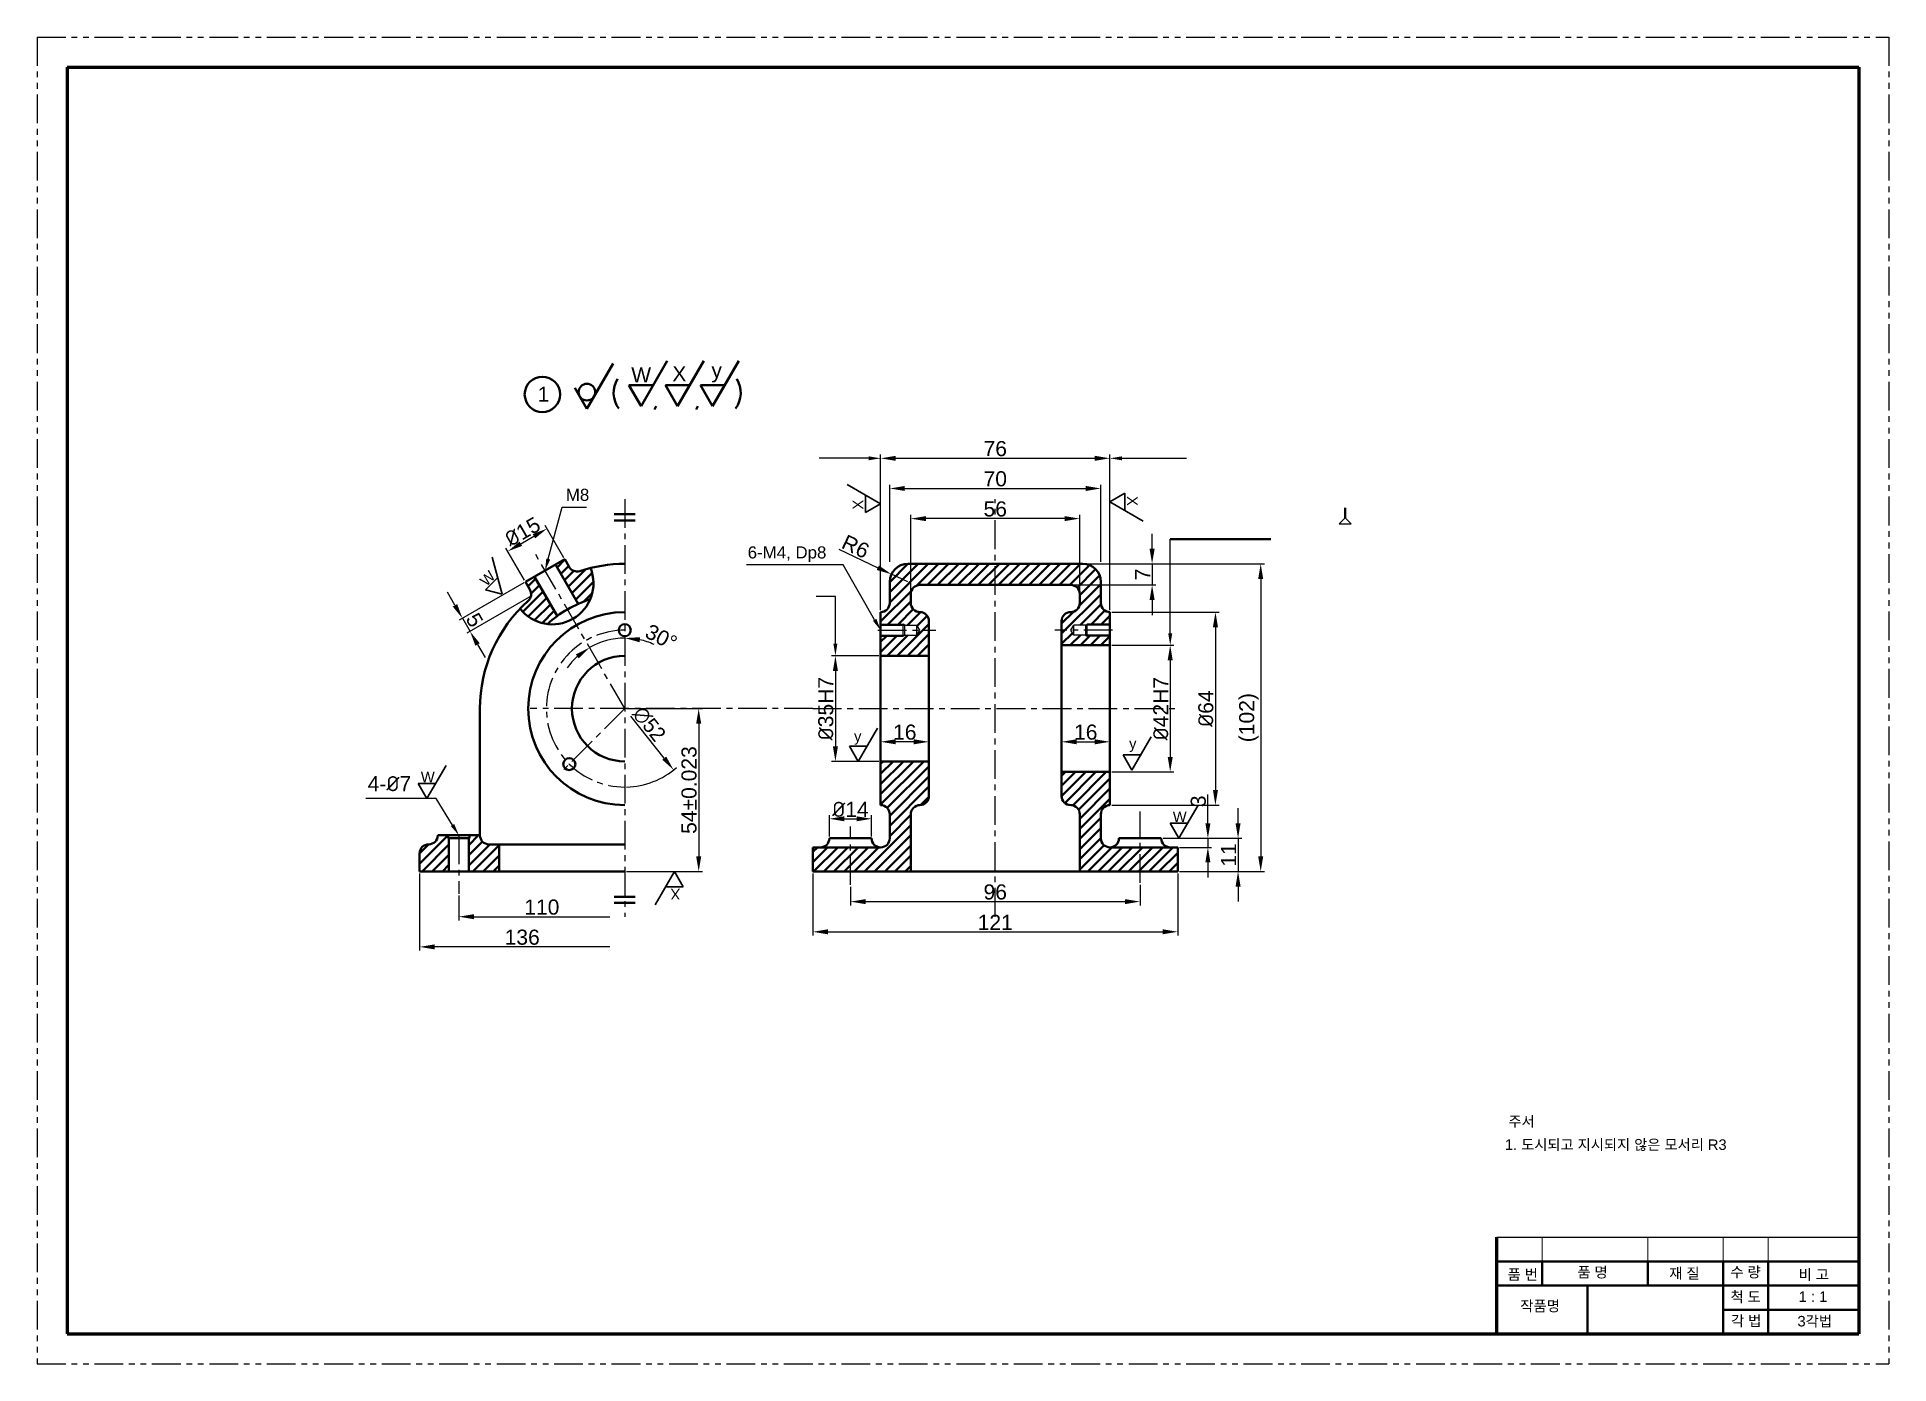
# Model space of a CAD drawing. Header units: millimetres. Extents: x 7 to 3158, y 472 to 921.
# Drawn here: x 7 to 621, y 481 to 921 of the extents above; entities that cross this region are included whole.
import ezdxf
from ezdxf import colors
from ezdxf.entities.mleader import LeaderData, LeaderLine
from ezdxf.math import Vec2, Vec3

# ---------------------------------------------------------------- set-up
doc = ezdxf.new("R2010")
doc.units = ezdxf.units.MM
doc.header["$LTSCALE"] = 0.3
doc.linetypes.add('CENTER', pattern=[50.8, 31.75, -6.35, 6.35, -6.35])
doc.linetypes.add('PHANTOM', pattern=[63.5, 31.75, -6.35, 6.35, -6.35, 6.35, -6.35])
for name, color, linetype, lineweight in [('가는선', 6, 'Continuous', 25), ('외형선', 4, 'Continuous', 50), ('중심선', 1, 'CENTER', 25)]:
    doc.layers.add(name, color=color, linetype=linetype, lineweight=lineweight)
doc.styles.get("Standard").update_dxf_attribs({"font": 'arial.ttf'})
doc.dimstyles.new('Annotative', dxfattribs={"dimscale": 0, "dimtxt": 5, "dimasz": 5, "dimexe": 1.25, "dimexo": 0.625, "dimtad": 1, "dimdec": 4, "dimzin": 9, "dimdsep": 46, "dimtxsty": 'Standard', "dimblk2": 'NONE', "dimcen": 2.5, "dimclrd": 3, "dimclre": 3, "dimclrt": 4, "dimadec": 4, "dimazin": 0, "dimtfac": 1, "dimtdec": 4, "dimtmove": 0, "dimatfit": 3, "dimfxl": 1, "dimlwd": 25, "dimlwe": 25, "dimarcsym": 0})

msp = doc.modelspace()

# ---------------------------------------------------------------- texts
at = {"layer": '외형선', "color": 2}
for s, height, p in [('주서', 3.466549, (495.08092, 559.72449)), ('1. 도시되고 지시되지 않은 모서리 R3', 3.4665487, (493.89767, 552.03338))]:
    msp.add_text(s, height=height, dxfattribs=at).set_placement(p)
at = {"layer": '외형선', "lineweight": 50, "char_height": 2.5, "attachment_point": 1}
for s, insert in [('\\P{\\H2x;W}', (204.24142, 815.69028)), ('\\P{\\H2x;X}', (217.86714, 816.0304)), ('\\P{\\H2x;y}', (230.82568, 817.19559))]:
    msp.add_mtext_dynamic_manual_height_columns(s, width=16.9100129, gutter_width=12.5, heights=[0], dxfattribs=dict(at, insert=insert))
at = {"layer": '외형선', "char_height": 5, "attachment_point": 1}
for s, width, insert in [('1', 5.2808621, (173.22024, 805.10549)), ('4-{\\fISOCPEUR|b0|i0|c0|p34;%%C}7', 19.7367761, (116.84765, 675.95916))]:
    msp.add_mtext_dynamic_manual_height_columns(s, width=width, gutter_width=12.5, heights=[0], dxfattribs=dict(at, insert=insert))
at = {"layer": '외형선', "color": 3, "char_height": 4}
for s, insert, attachment_point in [('{\\C256;M8}', (182.56432, 771.23952), 1), ('{\\C256;6-M4, Dp8}', (268.93959, 752.1466), 3)]:
    msp.add_mtext(s, dxfattribs=dict(at, insert=insert, attachment_point=attachment_point))
at = {"layer": '외형선', "lineweight": 35, "char_height": 2.5, "attachment_point": 1}
for s, insert, rotation in [('\\P{\\H1.4x;X}', (273.53056, 764.34212), 90), ('\\P{\\H1.4x;X}', (376.2777, 768.83365), 270), ('\\P{\\H1.4x;W}', (150.81639, 744.0706), 45), ('\\P{\\H1.4x;X}', (220.50366, 630.95711), 180)]:
    msp.add_mtext_dynamic_manual_height_columns(s, width=16.9100129, gutter_width=12.5, heights=[0], dxfattribs=dict(at, insert=insert, rotation=rotation))
for s, insert in [('\\P{\\H1.4x;y}', (278.10872, 695.08413)), ('\\P{\\H1.4x;y}', (369.30841, 692.68153)), ('\\P{\\H1.4x;W}', (134.47283, 681.58655)), ('\\P{\\H1.4x;W}', (383.79425, 668.39838))]:
    msp.add_mtext_dynamic_manual_height_columns(s, width=16.9100129, gutter_width=12.5, heights=[0], dxfattribs=dict(at, insert=insert))
at = {"layer": '외형선', "color": 4, "char_height": 5, "attachment_point": 5}
for s, insert in [('110', (174.59333, 632.51772)), ('136', (168.09333, 622.52795))]:
    msp.add_mtext(s, dxfattribs=dict(at, insert=insert))

# ---------------------------------------------------------------- blocks, each defined once
blk = doc.blocks.new('*D199')
at = {"layer": 'Defpoints', "color": 0}
for p in [(296.93, 761.35), (296.93, 736.35), (352.93, 736.35)]:
    blk.add_point(p, dxfattribs=at)
at = {"layer": '외형선', "color": 3, "lineweight": 25}
for p, q in [((296.93, 736.98), (296.93, 762.6)), ((352.93, 736.98), (352.93, 762.6)), ((347.93, 761.35), (301.93, 761.35))]:
    blk.add_line(p, q, dxfattribs=at)
at = {"layer": '외형선', "color": 3}
for points in [[(301.93, 762.18), (301.93, 760.52), (296.93, 761.35)], [(347.93, 760.52), (347.93, 762.18), (352.93, 761.35)]]:
    blk.add_solid(points, dxfattribs=at)
at = {"layer": '외형선', "color": 4, "insert": (324.93, 764.53), "char_height": 5, "attachment_point": 5}
blk.add_mtext('56', dxfattribs=at)
blk = doc.blocks.new('_None')
blk = doc.blocks.new('*D200')
at = {"layer": 'Defpoints', "color": 0}
for p in [(286.93, 715.85), (271.93, 680.85), (286.93, 680.85)]:
    blk.add_point(p, dxfattribs=at)
at = {"layer": '외형선', "color": 3, "lineweight": 25}
for p, q in [((286.31, 715.85), (270.68, 715.85)), ((271.93, 710.85), (271.93, 685.85)), ((286.31, 680.85), (270.68, 680.85))]:
    blk.add_line(p, q, dxfattribs=at)
at = {"layer": '외형선', "color": 3}
for points in [[(272.77, 710.85), (271.1, 710.85), (271.93, 715.85)], [(271.1, 685.85), (272.77, 685.85), (271.93, 680.85)]]:
    blk.add_solid(points, dxfattribs=at)
at = {"layer": '외형선', "color": 4, "insert": (268.76, 698.35), "char_height": 5, "attachment_point": 5, "rotation": 90}
blk.add_mtext('{\\fISOCPEUR|b0|i0|c0|p34;%%C}35H7', dxfattribs=at)
blk = doc.blocks.new('*D201')
at = {"layer": 'Defpoints', "color": 0}
for p in [(264.43, 644.35), (385.43, 644.35), (385.43, 624.35)]:
    blk.add_point(p, dxfattribs=at)
at = {"layer": '외형선', "color": 3, "lineweight": 25}
for p, q in [((264.43, 643.73), (264.43, 623.1)), ((385.43, 643.73), (385.43, 623.1)), ((269.43, 624.35), (380.43, 624.35))]:
    blk.add_line(p, q, dxfattribs=at)
at = {"layer": '외형선', "color": 3}
for points in [[(269.43, 625.18), (269.43, 623.52), (264.43, 624.35)], [(380.43, 623.52), (380.43, 625.18), (385.43, 624.35)]]:
    blk.add_solid(points, dxfattribs=at)
at = {"layer": '외형선', "color": 4, "insert": (324.93, 627.49), "char_height": 5, "attachment_point": 5}
blk.add_mtext('121', dxfattribs=at)
blk = doc.blocks.new('*D202')
at = {"layer": 'Defpoints', "color": 0}
for p in [(379.93, 655.35), (385.43, 644.35), (405.43, 644.35)]:
    blk.add_point(p, dxfattribs=at)
at = {"layer": '외형선', "color": 3, "lineweight": 25}
for p, q in [((405.43, 660.35), (405.43, 665.35)), ((380.56, 655.35), (406.68, 655.35)), ((405.43, 655.35), (405.43, 644.35)), ((386.06, 644.35), (406.68, 644.35)), ((405.43, 639.35), (405.43, 634.35))]:
    blk.add_line(p, q, dxfattribs=at)
at = {"layer": '외형선', "color": 3}
for points in [[(404.6, 660.35), (406.27, 660.35), (405.43, 655.35)], [(406.27, 639.35), (404.6, 639.35), (405.43, 644.35)]]:
    blk.add_solid(points, dxfattribs=at)
at = {"layer": '외형선', "color": 4, "insert": (402.3, 649.85), "char_height": 5, "attachment_point": 5, "rotation": 90}
blk.add_mtext('11', dxfattribs=at)
blk = doc.blocks.new('*D203')
at = {"layer": 'Defpoints', "color": 0}
for p in [(276.93, 639.9), (372.93, 640.56), (372.93, 634.35)]:
    blk.add_point(p, dxfattribs=at)
at = {"layer": '외형선', "color": 3, "lineweight": 25}
for p, q in [((276.93, 639.28), (276.93, 633.1)), ((372.93, 639.93), (372.93, 633.1)), ((281.93, 634.35), (367.93, 634.35))]:
    blk.add_line(p, q, dxfattribs=at)
at = {"layer": '외형선', "color": 3}
for points in [[(281.93, 635.18), (281.93, 633.52), (276.93, 634.35)], [(367.93, 633.52), (367.93, 635.18), (372.93, 634.35)]]:
    blk.add_solid(points, dxfattribs=at)
at = {"layer": '외형선', "color": 4, "insert": (324.93, 637.53), "char_height": 5, "attachment_point": 5}
blk.add_mtext('96', dxfattribs=at)
blk = doc.blocks.new('*D204')
at = {"layer": 'Defpoints', "color": 0}
for p in [(283.93, 661.82), (269.93, 655.35), (283.93, 655.35)]:
    blk.add_point(p, dxfattribs=at)
at = {"layer": '외형선', "color": 3, "lineweight": 25}
for p, q in [((269.93, 655.98), (269.93, 663.07)), ((274.93, 661.82), (278.93, 661.82)), ((283.93, 655.98), (283.93, 663.07))]:
    blk.add_line(p, q, dxfattribs=at)
at = {"layer": '외형선', "color": 3}
for points in [[(274.93, 662.65), (274.93, 660.99), (269.93, 661.82)], [(278.93, 660.99), (278.93, 662.65), (283.93, 661.82)]]:
    blk.add_solid(points, dxfattribs=at)
at = {"layer": '외형선', "color": 4, "insert": (276.93, 664.96), "char_height": 5, "attachment_point": 5}
blk.add_mtext('{\\fISOCPEUR|b0|i0|c0|p34;%%C}14', dxfattribs=at)
blk = doc.blocks.new('*D205')
at = {"layer": 'Defpoints', "color": 0}
for p in [(380.56, 655.35), (385.43, 652.35), (395.43, 652.35)]:
    blk.add_point(p, dxfattribs=at)
at = {"layer": '외형선', "color": 3, "lineweight": 25}
for p, q in [((395.43, 660.35), (395.43, 669.87)), ((381.18, 655.35), (396.68, 655.35)), ((386.06, 652.35), (396.68, 652.35)), ((395.43, 655.35), (395.43, 652.35)), ((395.43, 647.35), (395.43, 642.35))]:
    blk.add_line(p, q, dxfattribs=at)
at = {"layer": '외형선', "color": 3}
for points in [[(394.6, 660.35), (396.27, 660.35), (395.43, 655.35)], [(396.27, 647.35), (394.6, 647.35), (395.43, 652.35)]]:
    blk.add_solid(points, dxfattribs=at)
at = {"layer": '외형선', "color": 4, "insert": (392.26, 667.61), "char_height": 5, "attachment_point": 5, "rotation": 90}
blk.add_mtext('3', dxfattribs=at)
blk = doc.blocks.new('*D206')
at = {"layer": 'Defpoints', "color": 0}
for p in [(362.93, 719.35), (362.93, 677.35), (382.93, 677.35)]:
    blk.add_point(p, dxfattribs=at)
at = {"layer": '외형선', "color": 3, "lineweight": 25}
for p, q in [((363.56, 719.35), (384.18, 719.35)), ((382.93, 714.35), (382.93, 682.35)), ((363.56, 677.35), (384.18, 677.35))]:
    blk.add_line(p, q, dxfattribs=at)
at = {"layer": '외형선', "color": 3}
for points in [[(383.77, 714.35), (382.1, 714.35), (382.93, 719.35)], [(382.1, 682.35), (383.77, 682.35), (382.93, 677.35)]]:
    blk.add_solid(points, dxfattribs=at)
at = {"layer": '외형선', "color": 4, "insert": (379.8, 698.35), "char_height": 5, "attachment_point": 5, "rotation": 90}
blk.add_mtext('{\\fISOCPEUR|b0|i0|c0|p34;%%C}42H7', dxfattribs=at)
blk = doc.blocks.new('*D207')
at = {"layer": 'Defpoints', "color": 0}
for p in [(359.93, 771.35), (289.93, 746.35), (359.93, 746.35)]:
    blk.add_point(p, dxfattribs=at)
at = {"layer": '외형선', "color": 3, "lineweight": 25}
for p, q in [((289.93, 746.98), (289.93, 772.6)), ((294.93, 771.35), (354.93, 771.35)), ((359.93, 746.98), (359.93, 772.6))]:
    blk.add_line(p, q, dxfattribs=at)
at = {"layer": '외형선', "color": 3}
for points in [[(294.93, 772.18), (294.93, 770.52), (289.93, 771.35)], [(354.93, 770.52), (354.93, 772.18), (359.93, 771.35)]]:
    blk.add_solid(points, dxfattribs=at)
at = {"layer": '외형선', "color": 4, "insert": (324.93, 774.53), "char_height": 5, "attachment_point": 5}
blk.add_mtext('70', dxfattribs=at)
blk = doc.blocks.new('*D208')
at = {"layer": 'Defpoints', "color": 0}
for p in [(362.93, 730.35), (362.93, 666.35), (397.93, 666.35)]:
    blk.add_point(p, dxfattribs=at)
at = {"layer": '외형선', "color": 3, "lineweight": 25}
for p, q in [((363.56, 730.35), (399.18, 730.35)), ((397.93, 725.35), (397.93, 671.35)), ((363.56, 666.35), (399.18, 666.35))]:
    blk.add_line(p, q, dxfattribs=at)
at = {"layer": '외형선', "color": 3}
for points in [[(398.77, 725.35), (397.1, 725.35), (397.93, 730.35)], [(397.1, 671.35), (398.77, 671.35), (397.93, 666.35)]]:
    blk.add_solid(points, dxfattribs=at)
at = {"layer": '외형선', "color": 4, "insert": (394.76, 698.35), "char_height": 5, "attachment_point": 5, "rotation": 90}
blk.add_mtext('{\\fISOCPEUR|b0|i0|c0|p34;%%C}64', dxfattribs=at)
blk = doc.blocks.new('*D209')
at = {"layer": 'Defpoints', "color": 0}
for p in [(362.93, 781.35), (286.93, 730.35), (362.93, 730.35)]:
    blk.add_point(p, dxfattribs=at)
at = {"layer": '외형선', "color": 3, "lineweight": 25}
for p, q in [((286.93, 730.98), (286.93, 782.6)), ((291.93, 781.35), (357.93, 781.35)), ((362.93, 730.98), (362.93, 782.6))]:
    blk.add_line(p, q, dxfattribs=at)
at = {"layer": '외형선', "color": 3}
for points in [[(291.93, 782.18), (291.93, 780.52), (286.93, 781.35)], [(357.93, 780.52), (357.93, 782.18), (362.93, 781.35)]]:
    blk.add_solid(points, dxfattribs=at)
at = {"layer": '외형선', "color": 4, "insert": (324.93, 784.53), "char_height": 5, "attachment_point": 5}
blk.add_mtext('76', dxfattribs=at)
blk = doc.blocks.new('*D210')
at = {"layer": 'Defpoints', "color": 0}
for p in [(286.93, 687.35), (286.93, 680.85), (302.93, 680.85)]:
    blk.add_point(p, dxfattribs=at)
at = {"layer": '외형선', "color": 3, "lineweight": 25}
for p, q in [((286.93, 681.48), (286.93, 688.6)), ((302.93, 681.48), (302.93, 688.6)), ((297.93, 687.35), (291.93, 687.35))]:
    blk.add_line(p, q, dxfattribs=at)
at = {"layer": '외형선', "color": 3}
for points in [[(291.93, 688.18), (291.93, 686.52), (286.93, 687.35)], [(297.93, 686.52), (297.93, 688.18), (302.93, 687.35)]]:
    blk.add_solid(points, dxfattribs=at)
at = {"layer": '외형선', "color": 4, "insert": (294.93, 690.53), "char_height": 5, "attachment_point": 5}
blk.add_mtext('16', dxfattribs=at)
blk = doc.blocks.new('*D211')
at = {"layer": 'Defpoints', "color": 0}
for p in [(362.93, 687.35), (346.93, 677.35), (362.93, 677.35)]:
    blk.add_point(p, dxfattribs=at)
at = {"layer": '외형선', "color": 3, "lineweight": 25}
for p, q in [((346.93, 677.98), (346.93, 688.6)), ((362.93, 677.98), (362.93, 688.6)), ((351.93, 687.35), (357.93, 687.35))]:
    blk.add_line(p, q, dxfattribs=at)
at = {"layer": '외형선', "color": 3}
for points in [[(351.93, 688.18), (351.93, 686.52), (346.93, 687.35)], [(357.93, 686.52), (357.93, 688.18), (362.93, 687.35)]]:
    blk.add_solid(points, dxfattribs=at)
at = {"layer": '외형선', "color": 4, "insert": (354.93, 690.53), "char_height": 5, "attachment_point": 5}
blk.add_mtext('16', dxfattribs=at)
blk = doc.blocks.new('*D212')
at = {"layer": 'Defpoints', "color": 0}
for p in [(202.09, 767.83), (172.55, 749.51), (194.09, 720.33), (202.09, 698.35), (202.09, 629.35)]:
    blk.add_point(p, dxfattribs=at)
at = {"layer": '외형선', "color": 3, "lineweight": 25}
for start, end in [(90, 120), (65.45317, 77.72658), (132.27342, 144.54683)]:
    blk.add_arc((202.09, 698.35), 23.39, start, end, dxfattribs=at)
at = {"layer": '외형선', "color": 3}
for points in [[(186.85, 714.98), (185.87, 716.33), (190.4, 718.6)], [(207.15, 722.03), (206.98, 720.37), (202.09, 721.74)]]:
    blk.add_solid(points, dxfattribs=at)
at = {"layer": '외형선', "color": 4, "insert": (214.2, 722.03), "char_height": 5, "attachment_point": 5, "rotation": 332.92272}
blk.add_mtext('30%%D', dxfattribs=at)
blk = doc.blocks.new('*D213')
at = {"layer": 'Defpoints', "color": 0}
for p in [(202.09, 698.35), (202.09, 644.35), (226.6, 644.35)]:
    blk.add_point(p, dxfattribs=at)
at = {"layer": '외형선', "color": 3, "lineweight": 25}
for p, q in [((202.72, 698.35), (227.85, 698.35)), ((226.6, 693.35), (226.6, 649.35)), ((202.72, 644.35), (227.85, 644.35))]:
    blk.add_line(p, q, dxfattribs=at)
at = {"layer": '외형선', "color": 3}
for points in [[(227.44, 693.35), (225.77, 693.35), (226.6, 698.35)], [(225.77, 649.35), (227.44, 649.35), (226.6, 644.35)]]:
    blk.add_solid(points, dxfattribs=at)
at = {"layer": '외형선', "color": 4, "insert": (223.42, 671.35), "char_height": 5, "attachment_point": 5, "rotation": 90}
blk.add_mtext('54%%P0.023', dxfattribs=at)
blk = doc.blocks.new('*D214')
at = {"layer": 'Defpoints', "color": 0}
for p in [(185.89, 718.68), (218.3, 678.02)]:
    blk.add_point(p, dxfattribs=at)
at = {"layer": '외형선', "color": 3, "lineweight": 25}
blk.add_line((215.18, 681.93), (204.11, 695.82), dxfattribs=at)
blk.add_arc((202.09, 698.35), 26, 271.37734, 311.30316, dxfattribs=at)
at = {"layer": '외형선', "color": 3}
blk.add_solid([(214.53, 681.41), (215.83, 682.45), (218.3, 678.02)], dxfattribs=at)
at = {"layer": '외형선', "color": 4, "insert": (210.18, 693.22), "char_height": 5, "attachment_point": 5, "rotation": 308.54829}
blk.add_mtext('{\\fMS PGothic|b0|i0|c128|p34;∅52}', dxfattribs=at)
blk = doc.blocks.new('*D215')
at = {"layer": 'Defpoints', "color": 0}
for p in [(169.18, 740.35), (171.68, 736.02), (150.79, 723.96)]:
    blk.add_point(p, dxfattribs=at)
at = {"layer": '외형선', "color": 3, "lineweight": 25}
for p, q in [((145.79, 732.62), (143.29, 736.95)), ((168.64, 740.04), (147.2, 727.67)), ((171.14, 735.71), (149.7, 723.34)), ((148.29, 728.29), (150.79, 723.96)), ((153.29, 719.63), (155.79, 715.3))]:
    blk.add_line(p, q, dxfattribs=at)
at = {"layer": '외형선', "color": 3}
for points in [[(145.06, 732.2), (146.51, 733.04), (148.29, 728.29)], [(154.01, 720.05), (152.56, 719.21), (150.79, 723.96)]]:
    blk.add_solid(points, dxfattribs=at)
at = {"layer": '외형선', "color": 4, "insert": (152.28, 727.71), "char_height": 5, "attachment_point": 5, "rotation": 300}
blk.add_mtext('5', dxfattribs=at)
blk = doc.blocks.new('*D216')
at = {"layer": 'Defpoints', "color": 0}
for p in [(176.3, 758.02), (182.17, 747.85), (169.18, 740.35)]:
    blk.add_point(p, dxfattribs=at)
at = {"layer": '외형선', "color": 3, "lineweight": 25}
for p, q in [((167.64, 753.02), (171.97, 755.52)), ((181.86, 748.4), (175.68, 759.1)), ((168.87, 740.9), (162.69, 751.6))]:
    blk.add_line(p, q, dxfattribs=at)
at = {"layer": '외형선', "color": 3}
for points in [[(172.39, 754.8), (171.56, 756.24), (176.3, 758.02)], [(167.23, 753.74), (168.06, 752.3), (163.31, 750.52)]]:
    blk.add_solid(points, dxfattribs=at)
at = {"layer": '외형선', "color": 4, "insert": (168.22, 757.02), "char_height": 5, "attachment_point": 5, "rotation": 30}
blk.add_mtext('{\\fISOCPEUR|b0|i0|c0|p34;%%C}15', dxfattribs=at)
blk = doc.blocks.new('*D217')
at = {"layer": 'Defpoints', "color": 0}
for p in [(353.93, 746.35), (349.93, 739.35), (376.93, 739.35)]:
    blk.add_point(p, dxfattribs=at)
at = {"layer": '외형선', "color": 3, "lineweight": 25}
for p, q in [((376.93, 751.35), (376.93, 756.35)), ((354.56, 746.35), (378.18, 746.35)), ((376.93, 746.35), (376.93, 739.35)), ((350.56, 739.35), (378.18, 739.35)), ((376.93, 734.35), (376.93, 729.35))]:
    blk.add_line(p, q, dxfattribs=at)
at = {"layer": '외형선', "color": 3}
for points in [[(376.1, 751.35), (377.77, 751.35), (376.93, 746.35)], [(377.77, 734.35), (376.1, 734.35), (376.93, 739.35)]]:
    blk.add_solid(points, dxfattribs=at)
at = {"layer": '외형선', "color": 4, "insert": (373.81, 742.85), "char_height": 5, "attachment_point": 5, "rotation": 90}
blk.add_mtext('7', dxfattribs=at)
blk = doc.blocks.new('*D218')
at = {"layer": 'Defpoints', "color": 0}
for p in [(359.93, 746.35), (385.43, 644.35), (412.93, 644.35)]:
    blk.add_point(p, dxfattribs=at)
at = {"layer": '외형선', "color": 3, "lineweight": 25}
for p, q in [((360.56, 746.35), (414.18, 746.35)), ((412.93, 741.35), (412.93, 649.35)), ((386.06, 644.35), (414.18, 644.35))]:
    blk.add_line(p, q, dxfattribs=at)
at = {"layer": '외형선', "color": 3}
for points in [[(413.77, 741.35), (412.1, 741.35), (412.93, 746.35)], [(412.1, 649.35), (413.77, 649.35), (412.93, 644.35)]]:
    blk.add_solid(points, dxfattribs=at)
at = {"layer": '외형선', "color": 4, "insert": (409.03, 695.35), "char_height": 5, "attachment_point": 5, "rotation": 90}
blk.add_mtext('(102)', dxfattribs=at)
blk = doc.blocks.new('*D219')
at = {"layer": 'Defpoints', "color": 0}
for p in [(290.51, 742.92), (295.93, 740.35)]:
    blk.add_point(p, dxfattribs=at)
at = {"layer": '외형선', "color": 3, "lineweight": 25}
for p, q in [((273.06, 751.19), (285.99, 745.06)), ((295.93, 740.35), (290.51, 742.92))]:
    blk.add_line(p, q, dxfattribs=at)
at = {"layer": '외형선', "color": 3}
blk.add_solid([(285.64, 744.31), (286.35, 745.81), (290.51, 742.92)], dxfattribs=at)
at = {"layer": '외형선', "color": 4, "insert": (278.63, 752.07), "char_height": 5, "attachment_point": 5, "rotation": 334.64151}
blk.add_mtext('R6', dxfattribs=at)
blk = doc.blocks.new('TEST-1')
at = {"color": 6, "linetype": 'PHANTOM', "lineweight": 25}
for p, q in [((0, 440), (614, 440)), ((0, 440), (0, 0)), ((614, 440), (614, 0)), ((0, 0), (614, 0))]:
    blk.add_line(p, q, dxfattribs=at)
at = {"color": 5, "lineweight": 70}
for p, q in [((10, 430), (604, 430)), ((10, 430), (10, 10)), ((604, 430), (604, 10)), ((484, 10), (484, 42)), ((10, 10), (604, 10))]:
    blk.add_line(p, q, dxfattribs=at)
at = {"color": 3, "lineweight": 25}
blk.add_line((484, 42), (604, 42), dxfattribs=at)
at = {"color": 3, "lineweight": 20}
for p, q in [((499, 34), (499, 42)), ((534, 34), (534, 42)), ((559, 34), (559, 42)), ((574, 34), (574, 42))]:
    blk.add_line(p, q, dxfattribs=at)
at = {"color": 2, "lineweight": 50}
for p, q in [((484, 34), (604, 34)), ((499, 26), (499, 34)), ((534, 26), (534, 34)), ((559, 10), (559, 34)), ((574, 10), (574, 34)), ((484, 26), (604, 26)), ((514, 10), (514, 26)), ((559, 18), (604, 18))]:
    blk.add_line(p, q, dxfattribs=at)
at = {"color": 2, "char_height": 3.5, "attachment_point": 1}
for s, width, insert in [('{\\fGulim|b0|i0|c129|p50;품 번}', 14.2143, (487.55, 31.39)), ('{\\fGulim|b0|i0|c129|p50;품 명}', 17.9863, (510.69, 32.19)), ('{\\fGulim|b0|i0|c129|p50;재 질}', 13.1074, (541.16, 31.78)), ('{\\fGulim|b0|i0|c129|p50;수 량}', 16.4869, (561.43, 32.22)), ('{\\fGulim|b0|i0|c129|p50;비 고}', 22.797, (584.05, 31.39)), ('{\\fGulim|b0|i0|c129|p50;작품명}', 13.1664, (491.74, 20.98)), ('{\\fGulim|b0|i0|c129|p50;척 도}', 14.5226, (561.47, 24.01)), ('1 : 1', 13.7093, (584.05, 24.07)), ('{\\fGulim|b0|i0|c129|p50;각 법}', 10.8589, (561.63, 16.05)), ('3{\\fGulim|b0|i0|c129|p50;각법}', 15.3382, (583.65, 15.93))]:
    blk.add_mtext_dynamic_manual_height_columns(s, width=width, gutter_width=12.5, heights=[0], dxfattribs=dict(at, insert=insert))

# ---------------------------------------------------------------- dimensions: what is measured, and where the dimension line sits
at = {"layer": '외형선'}
for base, p1, p2, picture, middle in [((362.93471, 781.35009), (286.93471, 730.35009), (362.93471, 730.35009), '*D209', (324.93471, 784.52795)), ((359.93471, 771.35009), (289.93471, 746.35009), (359.93471, 746.35009), '*D207', (324.93471, 774.52795)), ((296.93471, 761.35009), (352.93471, 736.35009), (296.93471, 736.35009), '*D199', (324.93471, 764.52795)), ((286.93471, 687.35009), (302.93471, 680.85009), (286.93471, 680.85009), '*D210', (294.93471, 690.52795)), ((362.93471, 687.35009), (346.93471, 677.35009), (362.93471, 677.35009), '*D211', (354.93471, 690.52795)), ((385.43471, 624.35009), (264.43471, 644.35009), (385.43471, 644.35009), '*D201', (324.93471, 627.48532)), ((372.93471, 634.35009), (276.93471, 639.90492), (372.93471, 640.55738), '*D203', (324.93471, 637.52795))]:
    dim = msp.add_linear_dim(base=base, p1=p1, p2=p2, dimstyle='Annotative', override={"dimscale": 0}, dxfattribs=at)
    dim.commit()
    dim.dimension.update_dxf_attribs({"geometry": picture, "text_midpoint": middle})
dim = msp.add_angular_dim_2l(base=(194.09481, 720.32583), line1=((202.09333, 767.8303), (202.09333, 629.35249)), line2=((202.09333, 698.35009), (172.55373, 749.51417)), text='30%%D', dimstyle='Annotative', override={"dimscale": 0}, dxfattribs=at)
dim.commit()
dim.dimension.update_dxf_attribs({"geometry": '*D212', "text_midpoint": (212.73849, 719.17292), "dimtype": 130})
dim = msp.add_aligned_dim(p1=(169.18162, 740.35484), p2=(182.172, 747.85484), distance=11.73891, text='{\\fISOCPEUR|b0|i0|c0|p34;%%C}<>', dimstyle='Annotative', override={"dimscale": 0}, dxfattribs=at)
dim.commit()
dim.dimension.update_dxf_attribs({"geometry": '*D216', "text_midpoint": (168.21842, 757.02315)})
dim = msp.add_radius_dim(center=(295.93471, 740.35009), mpoint=(290.51284, 742.91977), dimstyle='Annotative', override={"dimscale": 0}, dxfattribs=at)
dim.commit()
dim.dimension.update_dxf_attribs({"geometry": '*D219', "text_midpoint": (278.63122, 752.06774)})
for base, p1, p2, picture, middle in [((376.93471, 739.35009), (353.93471, 746.35009), (349.93471, 739.35009), '*D217', (373.80971, 742.85009)), ((405.43471, 644.35009), (379.93471, 655.35009), (385.43471, 644.35009), '*D202', (402.29948, 649.85009))]:
    dim = msp.add_linear_dim(base=base, p1=p1, p2=p2, angle=90, dimstyle='Annotative', override={"dimscale": 0}, dxfattribs=at)
    dim.commit()
    dim.dimension.update_dxf_attribs({"geometry": picture, "text_midpoint": middle})
for base, p1, p2, text, picture, middle in [((412.93471, 644.35009), (359.93471, 746.35009), (385.43471, 644.35009), '(<>)', '*D218', (409.03208, 695.35009)), ((397.93471, 666.35009), (362.93471, 730.35009), (362.93471, 666.35009), '{\\fISOCPEUR|b0|i0|c0|p34;%%C}<>', '*D208', (394.75685, 698.35009)), ((382.93471, 677.35009), (362.93471, 719.35009), (362.93471, 677.35009), '{\\fISOCPEUR|b0|i0|c0|p34;%%C}<>H7', '*D206', (379.79948, 698.35009)), ((271.93471, 680.85009), (286.93471, 715.85009), (286.93471, 680.85009), '{\\fISOCPEUR|b0|i0|c0|p34;%%C}<>H7', '*D200', (268.75514, 698.35009))]:
    dim = msp.add_linear_dim(base=base, p1=p1, p2=p2, angle=90, text=text, dimstyle='Annotative', override={"dimscale": 0}, dxfattribs=at)
    dim.commit()
    dim.dimension.update_dxf_attribs({"geometry": picture, "text_midpoint": middle})
for base, p1, p2, angle, picture, middle, dimtype in [((150.78585, 723.96054), (169.18162, 740.35484), (171.68162, 736.02472), 300, '*D215', (149.53585, 726.1256), 129), ((395.43471, 652.35009), (380.55971, 655.35009), (385.43471, 652.35009), 90, '*D205', (395.43471, 667.61219), 128)]:
    dim = msp.add_linear_dim(base=base, p1=p1, p2=p2, angle=angle, dimstyle='Annotative', override={"dimscale": 0}, dxfattribs=at)
    dim.commit()
    dim.dimension.update_dxf_attribs({"geometry": picture, "text_midpoint": middle, "dimtype": dimtype})
dim = msp.add_diameter_dim_2p(p1=(185.89081, 718.68425), p2=(218.29585, 678.01592), text='{\\fMS PGothic|b0|i0|c128|p34;<>}', dimstyle='Annotative', override={"dimscale": 0}, dxfattribs=at)
dim.commit()
dim.dimension.update_dxf_attribs({"geometry": '*D214', "text_midpoint": (207.73622, 691.26826), "dimtype": 131})
dim = msp.add_linear_dim(base=(226.60381, 644.35009), p1=(202.09333, 698.35009), p2=(202.09333, 644.35009), angle=90, text='54%%P0.023', dimstyle='Annotative', override={"dimscale": 0}, dxfattribs=at)
dim.commit()
dim.dimension.update_dxf_attribs({"geometry": '*D213', "text_midpoint": (226.60381, 671.35009), "dimtype": 128})
dim = msp.add_linear_dim(base=(283.93471, 661.82087), p1=(269.93471, 655.35009), p2=(283.93471, 655.35009), text='{\\fISOCPEUR|b0|i0|c0|p34;%%C}<>', dimstyle='Annotative', override={"dimscale": 0}, dxfattribs=at)
dim.commit()
dim.dimension.update_dxf_attribs({"geometry": '*D204', "text_midpoint": (276.93471, 664.9561)})

# ---------------------------------------------------------------- hatches: boundary and pattern name
at = {"layer": '외형선'}
h = msp.add_hatch(dxfattribs=at)
h.set_pattern_fill('ANSI31', color=0, scale=0.75)
h.set_pattern_definition([(45, (40.0577, 528.124), (-1.683798, 1.683798), [])])
h.paths.add_polyline_path([(183.63481, 745.32117), (182.172, 747.85484), (179.14091, 746.10484), (186.65585, 733.08859, -0.027998233), (190.63384, 734.5959, 0.198198114), (190.739, 744.98783, 0.019357794), (187.16586, 743.96993, -0.354702261), (183.63481, 745.32117)])
h.paths.add_polyline_path([(172.21271, 742.10484), (169.18162, 740.35484), (170.64443, 737.82117, -0.354702261), (170.04912, 734.08758, 0.019357794), (167.38102, 731.50209, 0.198198114), (176.43328, 726.3972, -0.027998233), (179.72765, 729.08859), (172.21271, 742.10484)])
h = msp.add_hatch(dxfattribs=at)
h.set_pattern_fill('ANSI31', color=0, scale=0.75)
h.set_pattern_definition([(45, (57.5577, 528.124), (-1.683798, 1.683798), [])])
h.paths.add_polyline_path([(353.93471, 746.35009), (324.93471, 746.35009), (324.93471, 739.35009), (349.93471, 739.35009, -0.414213562), (352.93471, 736.35009), (352.93471, 733.35009, -0.414213562), (349.93471, 730.35009, 0.414213562), (346.93471, 727.35009), (346.93471, 724.35009), (349.98208, 724.35009), (350.93471, 726.00009), (354.93471, 726.00009), (355.43471, 726.35009), (362.93471, 726.35009), (362.93471, 730.35009, -0.414213562), (359.93471, 733.35009), (359.93471, 740.35009, 0.414213562), (353.93471, 746.35009)])
h.paths.add_polyline_path([(362.93471, 722.35009), (355.43471, 722.35009), (354.93471, 722.70009), (350.93471, 722.70009), (349.98208, 724.35009), (346.93471, 724.35009), (346.93471, 719.35009), (362.93471, 719.35009), (362.93471, 722.35009)])
h.paths.add_polyline_path([(296.93471, 733.35009), (296.93471, 736.35009, -0.414213562), (299.93471, 739.35009), (324.93471, 739.35009), (324.93471, 746.35009), (295.93471, 746.35009, 0.414213562), (289.93471, 740.35009), (289.93471, 733.35009, -0.414213562), (286.93471, 730.35009), (286.93471, 726.35009), (294.43471, 726.35009), (294.93471, 726.00009), (298.93471, 726.00009), (299.88734, 724.35009), (302.93471, 724.35009), (302.93471, 727.35009, 0.414213562), (299.93471, 730.35009, -0.414213562), (296.93471, 733.35009)])
h.paths.add_polyline_path([(302.93471, 724.35009), (299.88734, 724.35009), (298.93471, 722.70009), (294.93471, 722.70009), (294.43471, 722.35009), (286.93471, 722.35009), (286.93471, 715.85009), (302.93471, 715.85009), (302.93471, 724.35009)])
h.paths.add_polyline_path([(302.93471, 669.35009), (302.93471, 680.85009), (286.93471, 680.85009), (286.93471, 666.35009, -0.414213562), (289.93471, 663.35009), (289.93471, 655.35009, -0.414213562), (286.93471, 652.35009), (276.93471, 652.35009), (276.93471, 644.35009), (296.93471, 644.35009), (296.93471, 663.35009, -0.414213562), (299.93471, 666.35009, 0.414213562), (302.93471, 669.35009)])
h.paths.add_polyline_path([(362.93471, 677.35009), (346.93471, 677.35009), (346.93471, 669.35009, 0.414213562), (349.93471, 666.35009, -0.414213562), (352.93471, 663.35009), (352.93471, 644.35009), (372.93471, 644.35009), (372.93471, 652.35009), (362.93471, 652.35009, -0.414213562), (359.93471, 655.35009), (359.93471, 663.35009, -0.414213562), (362.93471, 666.35009), (362.93471, 677.35009)])
h.paths.add_polyline_path([(385.43471, 652.35009), (372.93471, 652.35009), (372.93471, 644.35009), (385.43471, 644.35009), (385.43471, 652.35009)])
h.paths.add_polyline_path([(276.93471, 652.35009), (264.43471, 652.35009), (264.43471, 644.35009), (276.93471, 644.35009), (276.93471, 652.35009)])
h = msp.add_hatch(dxfattribs=at)
h.set_pattern_fill('ANSI31', color=0, scale=0.75)
h.set_pattern_definition([(45, (72.5577, 528.124), (-1.683798, 1.683798), [])])
h.paths.add_polyline_path([(160.45884, 653.35009), (157.09333, 653.35009, -0.414213562), (154.09333, 656.35009), (150.59333, 656.35009), (150.59333, 655.35009), (150.39333, 655.35009), (150.39333, 644.35009), (160.45884, 644.35009), (160.45884, 653.35009)])
h.paths.add_polyline_path([(143.79333, 644.35009), (143.79333, 655.35009), (143.59333, 655.35009), (143.59333, 656.35009), (140.09333, 656.35009, -0.414213562), (137.09333, 653.35009, 0.414213562), (134.09333, 650.35009), (134.09333, 644.35009), (143.79333, 644.35009)])

# ---------------------------------------------------------------- linework, layer by layer
at = {"color": 3}
for p, q in [((440.98592, 761.57799), (438.98592, 759.57799)), ((442.98592, 759.57799), (440.98592, 761.57799)), ((438.98592, 759.57799), (442.98592, 759.57799))]:
    msp.add_line(p, q, dxfattribs=at)
at = {"layer": '가는선'}
for p, q in [((286.93471, 726.35009), (294.43471, 726.35009)), ((286.93471, 726.00009), (298.93471, 726.00009)), ((294.43471, 722.35009), (294.43471, 726.35009)), ((294.93471, 726.00009), (294.43471, 726.35009)), ((294.93471, 722.70009), (294.93471, 726.00009)), ((298.93471, 722.70009), (298.93471, 726.00009)), ((299.88734, 724.35009), (298.93471, 726.00009)), ((349.98208, 724.35009), (350.93471, 726.00009)), ((362.93471, 726.00009), (350.93471, 726.00009)), ((350.93471, 722.70009), (350.93471, 726.00009)), ((354.93471, 726.00009), (355.43471, 726.35009)), ((354.93471, 722.70009), (354.93471, 726.00009)), ((355.43471, 722.35009), (355.43471, 726.35009)), ((362.93471, 726.35009), (355.43471, 726.35009)), ((286.93471, 722.70009), (298.93471, 722.70009)), ((286.93471, 722.35009), (294.43471, 722.35009)), ((294.93471, 722.70009), (294.43471, 722.35009)), ((298.93471, 722.70009), (299.88734, 724.35009)), ((350.93471, 722.70009), (349.98208, 724.35009)), ((362.93471, 722.70009), (350.93471, 722.70009)), ((354.93471, 722.70009), (355.43471, 722.35009)), ((362.93471, 722.35009), (355.43471, 722.35009))]:
    msp.add_line(p, q, dxfattribs=at)
at = {"layer": '외형선', "lineweight": 50}
for p, q in [((189.55817, 797.7599), (198.21842, 812.7599)), ((207.48835, 798.64299), (216.1486, 813.64299)), ((219.63306, 798.64299), (228.29332, 813.64299)), ((231.21443, 798.64299), (239.87469, 813.64299)), ((189.55817, 797.7599), (185.51671, 804.7599)), ((203.4469, 805.64299), (211.5298, 805.64299)), ((207.48835, 798.64299), (203.4469, 805.64299)), ((215.59161, 805.64299), (223.67452, 805.64299)), ((219.63306, 798.64299), (215.59161, 805.64299)), ((227.17298, 805.64299), (235.25588, 805.64299)), ((231.21443, 798.64299), (227.17298, 805.64299))]:
    msp.add_line(p, q, dxfattribs=at)
at = {"layer": '외형선'}
for p, q in [((212.4916, 798.64299), (212.00788, 797.51536)), ((226.35818, 798.64299), (225.79384, 797.51536)), ((198.59804, 762.78487), (205.58862, 762.78487)), ((198.59804, 760.78487), (205.58862, 760.78487)), ((182.172, 747.85484), (169.18162, 740.35484)), ((186.65585, 733.08859), (179.14091, 746.10484)), ((183.63481, 745.32117), (182.172, 747.85484)), ((295.93471, 746.35009), (353.93471, 746.35009)), ((170.64443, 737.82117), (169.18162, 740.35484)), ((179.72765, 729.08859), (172.21271, 742.10484)), ((289.93471, 733.35009), (289.93471, 740.35009)), ((299.93471, 739.35009), (349.93471, 739.35009)), ((359.93471, 733.35009), (359.93471, 740.35009)), ((296.93471, 733.35009), (296.93471, 736.35009)), ((352.93471, 733.35009), (352.93471, 736.35009)), ((286.93471, 730.35009), (286.93471, 730.35009)), ((286.93471, 666.35009), (286.93471, 730.35009)), ((299.93471, 730.35009), (299.93471, 730.35009)), ((302.93471, 669.35009), (302.93471, 727.35009)), ((346.93471, 669.35009), (346.93471, 727.35009)), ((349.93471, 730.35009), (349.93471, 730.35009)), ((362.93471, 730.35009), (362.93471, 730.35009)), ((362.93471, 666.35009), (362.93471, 730.35009)), ((346.93471, 719.35009), (362.93471, 719.35009)), ((286.93471, 715.85009), (302.93471, 715.85009)), ((154.09333, 698.35009), (154.09333, 656.35009)), ((286.93471, 680.85009), (302.93471, 680.85009)), ((346.93471, 677.35009), (362.93471, 677.35009)), ((286.93471, 666.35009), (286.93471, 666.35009)), ((289.93471, 655.35009), (289.93471, 663.35009)), ((296.93471, 644.35009), (296.93471, 663.35009)), ((299.93471, 666.35009), (299.93471, 666.35009)), ((349.93471, 666.35009), (349.93471, 666.35009)), ((352.93471, 644.35009), (352.93471, 663.35009)), ((359.93471, 655.35009), (359.93471, 663.35009)), ((362.93471, 666.35009), (362.93471, 666.35009)), ((137.09333, 653.35009), (137.09333, 653.35009)), ((140.09333, 656.35009), (140.09333, 656.35009)), ((154.09333, 656.35009), (140.09333, 656.35009)), ((143.59333, 656.35009), (143.59333, 655.35009)), ((150.59333, 655.35009), (143.59333, 655.35009)), ((143.79333, 655.35009), (143.79333, 644.35009)), ((150.39333, 655.35009), (150.39333, 644.35009)), ((150.59333, 656.35009), (150.59333, 655.35009)), ((154.09333, 656.35009), (154.09333, 656.35009)), ((202.09333, 653.35009), (157.09333, 653.35009)), ((160.45884, 653.35009), (160.45884, 644.35009)), ((264.43471, 652.35009), (286.93471, 652.35009)), ((264.43471, 652.35009), (264.43471, 644.35009)), ((269.93471, 655.35009), (283.93471, 655.35009)), ((283.93471, 655.35009), (283.93471, 655.35009)), ((286.93471, 652.35009), (286.93471, 652.35009)), ((385.43471, 652.35009), (362.93471, 652.35009)), ((365.93471, 655.35009), (379.93471, 655.35009)), ((379.93471, 655.35009), (379.93471, 655.35009)), ((385.43471, 652.35009), (385.43471, 644.35009)), ((134.09333, 650.35009), (134.09333, 644.35009)), ((202.09333, 644.35009), (134.09333, 644.35009)), ((264.43471, 644.35009), (385.43471, 644.35009)), ((198.59804, 635.9153), (205.58862, 635.9153)), ((198.59804, 633.9153), (205.58862, 633.9153))]:
    msp.add_line(p, q, dxfattribs=at)
at = {"layer": '외형선', "lineweight": 35}
for p, q in [((286.87356, 766.30024), (275.87356, 772.6511)), ((281.87356, 763.41349), (281.87356, 769.187)), ((362.93471, 766.87553), (367.93471, 769.76228)), ((367.93471, 769.76228), (367.93471, 763.98878)), ((286.87356, 766.30024), (281.87356, 763.41349)), ((362.93471, 766.87553), (373.93471, 760.52468)), ((161.47639, 736.27752), (158.18895, 748.54642)), ((155.89962, 737.77181), (159.9821, 741.85429)), ((161.47639, 736.27752), (155.89962, 737.77181)), ((279.50227, 680.85009), (285.85313, 691.85009)), ((370.22801, 677.97509), (376.57886, 688.97509)), ((279.50227, 680.85009), (276.61552, 685.85009)), ((276.61552, 685.85009), (282.38902, 685.85009)), ((370.22801, 677.97509), (367.34126, 682.97509)), ((367.34126, 682.97509), (373.11476, 682.97509)), ((136.50005, 668.53825), (142.8509, 679.53825)), ((136.50005, 668.53825), (133.6133, 673.53825)), ((133.6133, 673.53825), (139.3868, 673.53825)), ((385.82146, 655.35009), (392.17232, 666.35009)), ((385.82146, 655.35009), (382.93471, 660.35009)), ((382.93471, 660.35009), (388.70821, 660.35009)), ((218.54554, 644.30011), (212.19468, 633.30011)), ((221.43229, 639.30011), (215.65879, 639.30011)), ((218.54554, 644.30011), (221.43229, 639.30011))]:
    msp.add_line(p, q, dxfattribs=at)
at = {"layer": '외형선', "color": 3, "linetype": 'ByBlock', "lineweight": -2}
for p, q in [((181.37676, 765.14042), (189.37676, 765.14042)), ((274.51056, 745.97962), (242.42863, 745.97962))]:
    msp.add_line(p, q, dxfattribs=at)
at = {"layer": '외형선', "color": 3}
for p, q in [((440.98592, 761.57799), (440.98592, 764.96095)), ((382.93471, 754.57799), (416.28776, 754.57799))]:
    msp.add_line(p, q, dxfattribs=at)
at = {"layer": '외형선', "color": 3, "lineweight": 25}
for p, q in [((134.09333, 643.72509), (134.09333, 618.10009)), ((147.09333, 636.35971), (147.09333, 628.10009)), ((152.09333, 629.35009), (197.09333, 629.35009)), ((197.09333, 619.35009), (139.09333, 619.35009))]:
    msp.add_line(p, q, dxfattribs=at)
at = {"layer": '외형선', "color": 3, "linetype": 'ByBlock', "lineweight": -2}
for points in [[(176.72295, 747.96562), (181.37676, 765.14042)], [(382.93471, 723.35009), (382.93471, 754.57799)], [(284.94237, 727.8186), (274.51056, 745.97962)]]:
    msp.add_lwpolyline(points, dxfattribs=at)
at = {"layer": '외형선'}
for centre, radius in [((174.77344, 802.5451), 5.873), ((202.09333, 724.35009), 2), ((183.70855, 679.96531), 2)]:
    msp.add_circle(centre, radius, dxfattribs=at)
at = {"layer": '외형선', "lineweight": 50}
msp.add_circle((189.55817, 803.30376), 2.77193, dxfattribs=at)
at = {"layer": '외형선'}
for centre, radius, start, end in [((207.4406, 803.08408), 9.03556, 149.08254919, 215.53986516), ((231.50763, 803.08408), 9.03556, 324.46013484, 30.91745081), ((178.09333, 739.91931), 13.62362, 218.15854078, 21.84145922), ((186.23289, 746.82117), 3, 210, 288.11884398), ((202.09333, 698.35009), 48, 90, 108.11884398), ((295.93471, 740.35009), 6, 90, 180), ((353.93471, 740.35009), 6, 0, 90), ((168.04635, 736.32117), 3, 311.88115602, 30), ((299.93471, 736.35009), 3, 90, 180), ((349.93471, 736.35009), 3, 0, 90), ((202.09333, 698.35009), 48, 131.88115602, 180), ((202.09333, 698.35009), 38.0142, 107.54489021, 132.45510979), ((286.93471, 733.35009), 3, 270, 0), ((299.93471, 733.35009), 3, 180, 270), ((349.93471, 733.35009), 3, 270, 0), ((362.93471, 733.35009), 3, 180, 270), ((202.09333, 698.35009), 32, 90, 270), ((299.93471, 727.35009), 3, 0, 90), ((349.93471, 727.35009), 3, 90, 180), ((202.09333, 698.35009), 17.5, 90, 270), ((299.93471, 669.35009), 3, 270, 0), ((349.93471, 669.35009), 3, 180, 270), ((286.93471, 663.35009), 3, 0, 90), ((299.93471, 663.35009), 3, 90, 180), ((349.93471, 663.35009), 3, 0, 90), ((362.93471, 663.35009), 3, 90, 180), ((137.09333, 650.35009), 3, 90, 180), ((137.09333, 656.35009), 3, 270, 0), ((157.09333, 656.35009), 3, 180, 270), ((266.93471, 655.35009), 3, 270, 0), ((286.93471, 655.35009), 3, 180, 270), ((286.93471, 655.35009), 3, 270, 0), ((362.93471, 655.35009), 3, 180, 270), ((362.93471, 655.35009), 3, 270, 0), ((382.93471, 655.35009), 3, 180, 270)]:
    msp.add_arc(centre, radius, start, end, dxfattribs=at)
at = {"layer": '외형선', "color": 3}
for points in [[(177.36641, 747.79126), (175.67681, 744.10484), (176.07949, 748.13998)], [(285.52046, 728.15066), (286.93471, 724.35009), (284.36429, 727.48654)], [(383.60138, 723.35009), (382.93471, 719.35009), (382.26804, 723.35009)], [(152.09333, 630.18342), (152.09333, 628.51675), (147.09333, 629.35009)], [(139.09333, 620.18342), (139.09333, 618.51675), (134.09333, 619.35009)]]:
    msp.add_solid(points, dxfattribs=at)
at = {"layer": '중심선'}
for p, q in [((202.09333, 767.8303), (202.09333, 629.35249)), ((324.93471, 629.35249), (324.93471, 767.8303)), ((202.09333, 698.35009), (172.55373, 749.51417)), ((286.01944, 724.35009), (305.20999, 724.35009)), ((363.84998, 724.35009), (344.65943, 724.35009)), ((264.43471, 698.35009), (170.77627, 698.35009)), ((202.09333, 698.35009), (180.88013, 677.13688)), ((264.43471, 698.35009), (385.43471, 698.35009)), ((372.93471, 640.55738), (372.93471, 664.26366)), ((276.93471, 639.90492), (276.93471, 659.26142)), ((147.09333, 656.35009), (147.09333, 636.98471))]:
    msp.add_line(p, q, dxfattribs=at)
msp.add_arc((202.09333, 698.35009), 26, 90, 270, dxfattribs=at)

# ---------------------------------------------------------------- block references
at = {"layer": '외형선'}
msp.add_blockref('TEST-1', (7.23726, 481.04409), dxfattribs=at)

msp.set_redraw_order([(e.dxf.handle, doc.entitydb.next_handle()) for e in msp.query("TEXT MTEXT ATTDEF DIMENSION ARC_DIMENSION")])  # texts and dimensions are drawn at this point

# ---------------------------------------------------------------- leaders
at = {"layer": '외형선', "color": 3}
ml = msp.add_multileader_mtext('Standard', dxfattribs=at)
ml.set_content('', color=3)
ml.set_leader_properties()
ml.build(insert=Vec2(0, 0))
ctx = ml.context
ctx.base_point, ctx.plane_origin = Vec3(262.54278, 781.35009), Vec3(286.93471, 781.35009)
ctx.text_align_type, ctx.attachment_type = 2, 2
notes = []
notes.append((ctx, [(0, (1, 1, 0), (275.51725, 781.35009), (-1, 0), 8.97447, [(0, [(286.93471, 781.35009)], 0, [])])]))
ctx.mtext.insert, ctx.mtext.alignment, ctx.mtext.flow_direction = Vec3(264.54278, 781.35009), 3, 5
ml = msp.add_multileader_mtext('Standard', dxfattribs=at)
ml.set_content('', color=3)
ml.set_leader_properties()
ml.build(insert=Vec2(0, 0))
ctx = ml.context
ctx.base_point, ctx.plane_origin = Vec3(388.37202, 781.35009), Vec3(362.93471, 781.35009)
notes.append((ctx, [(0, (1, 1, 0), (380.37202, 781.35009), (1, 0), 8, [(0, [(362.93471, 781.35009)], 0, [])])]))
ctx.mtext.insert, ctx.mtext.flow_direction = Vec3(390.37202, 781.35009), 5
ml = msp.add_multileader_mtext('Standard', dxfattribs=at)
ml.set_content('', color=3)
ml.set_leader_properties()
ml.build(insert=Vec2(0, 0))
ctx = ml.context
ctx.base_point, ctx.plane_origin = Vec3(261.56096, 735.48443), Vec3(271.93471, 715.85009)
ctx.text_align_type, ctx.attachment_type = 2, 2
notes.append((ctx, [(0, (1, 1, 0), (271.93471, 735.48443), (-1, 0), 6.37375, [(0, [(271.93471, 715.85009)], 0, [])])]))
ctx.mtext.insert, ctx.mtext.alignment, ctx.mtext.flow_direction = Vec3(263.56096, 735.48443), 3, 5
ml = msp.add_multileader_mtext('Standard', dxfattribs=at)
ml.set_content('', color=3)
ml.set_leader_properties()
ml.build(insert=Vec2(0, 0))
ctx = ml.context
ctx.base_point, ctx.plane_origin = Vec3(112.21098, 668.53825), Vec3(147.09333, 656.35009)
ctx.text_align_type, ctx.attachment_type = 2, 2
notes.append((ctx, [(0, (1, 1, 0), (139.55555, 668.53825), (-1, 0), 23.34457, [(0, [(147.09333, 656.35009)], 0, [])])]))
ctx.mtext.insert, ctx.mtext.alignment, ctx.mtext.flow_direction = Vec3(114.21098, 668.53825), 3, 5
for ctx, leaders in notes:
    for number, flags, end, landing, length, lines in leaders:
        leader = LeaderData()
        leader.index, (leader.has_last_leader_line, leader.has_dogleg_vector, leader.attachment_direction) = number, flags
        leader.last_leader_point, leader.dogleg_vector, leader.dogleg_length = Vec3(end), Vec3(landing), length
        for number, points, colour, breaks in lines:
            line = LeaderLine()
            line.index, line.vertices, line.color, line.breaks = number, Vec3.list(points), colors.encode_raw_color(colour), breaks
            leader.lines.append(line)
        ctx.leaders.append(leader)

doc.saveas('drawing.dxf')
